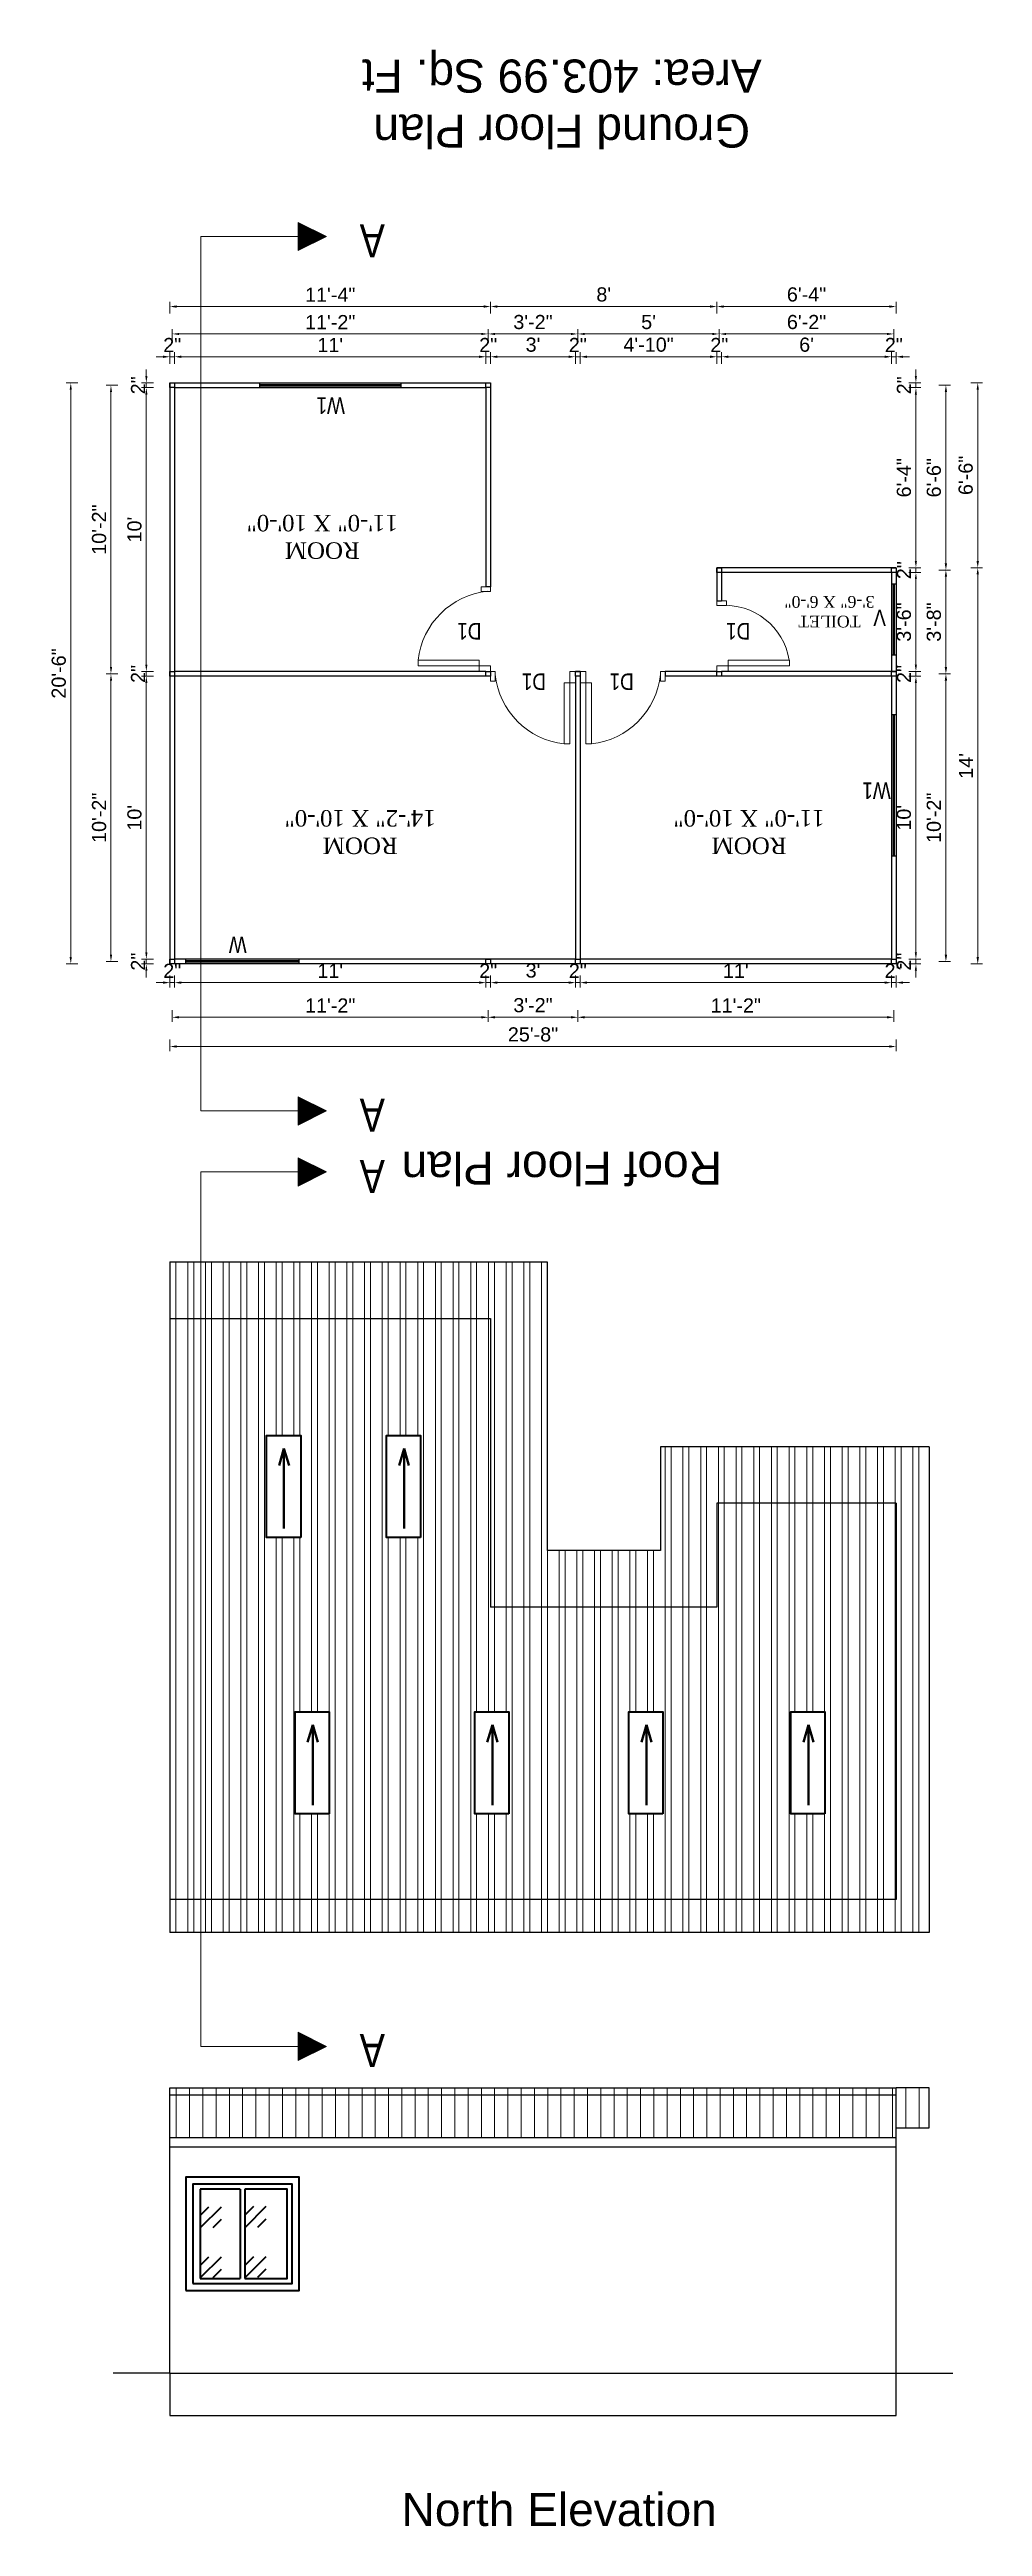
# Model space of a CAD drawing. Header units: inches. Extents: x 367408 to 422529, y -59171 to -41521.
# Drawn here: x 379459 to 379855, y -52152 to -51102 of the extents above; entities that cross this region are included whole.
import ezdxf

# ---------------------------------------------------------------- set-up
doc = ezdxf.new("R2010")
doc.units = ezdxf.units.IN
doc.header["$LTSCALE"] = 2
doc.header["$MEASUREMENT"] = 0
doc.header["$PDMODE"] = 34
doc.layers.get('0').update_dxf_attribs({"linetype": 'CONTINUOUS'})
doc.layers.get('DEFPOINTS').update_dxf_attribs({"color": 141, "linetype": 'CONTINUOUS'})
for name, color, linetype, lineweight in [('DIM_LINE', 173, 'CONTINUOUS', 20), ('dimension', 160, 'CONTINUOUS', 15), ('door', 20, 'CONTINUOUS', 35), ('OUTLINE', 1, 'CONTINUOUS', 25), ('steps', 253, 'CONTINUOUS', 20), ('WALL - A', 1, 'CONTINUOUS', 40)]:
    doc.layers.add(name, color=color, linetype=linetype, lineweight=lineweight)
doc.styles.add('Lettring Text', font='arial.ttf')
doc.styles.get("Standard").update_dxf_attribs({"font": 'ARIALN.TTF'})
doc.dimstyles.new('Copy of Standard', dxfattribs={"dimtxt": 6, "dimasz": 2.875, "dimexe": 2, "dimexo": 4, "dimgap": 2, "dimtad": 1, "dimdec": 0, "dimrnd": 1, "dimzin": 0, "dimdsep": 46, "dimlunit": 4, "dimtxsty": 'Lettring Text', "dimcen": 0.1, "dimclrd": 7, "dimclre": 7, "dimclrt": 7, "dimazin": 0, "dimtfac": 0.645, "dimtdec": 0, "dimtmove": 1, "dimatfit": 0, "dimfxl": 3, "dimfxlon": 1, "dimtfillclr": 256, "dimtolj": 1, "dimtzin": 0, "dimlwd": -1, "dimlwe": -1, "dimarcsym": 2})
pattern_1 = [(270, (756185.4945, -103373.439), (7.5, -9e-16), []), (270, (756182.9945, -103375.939), (7.5, -9e-16), [])]

msp = doc.modelspace()

# ---------------------------------------------------------------- texts
at = {"color": 7, "linetype": 'ByBlock', "lineweight": 5, "char_height": 14, "rotation": 180}
for s, insert, width, attachment_point in [('{\\fArial CE|b0|i0|c238|p34;Ground Floor Plan\\PArea: \\fArial CE|b0|i0|c0|p34;403.99\\fArial CE|b0|i0|c238|p34; Sq. Ft}', (379676.6, -51122.4), 235.547, 5), ('A', (379590.9, -51175.7), 26.58, 9), ('A', (379590.9, -51546.5), 26.58, 9), ('A', (379590.9, -51572.5), 26.58, 9), ('{\\fArial CE|b0|i0|c0|p34;Roof\\fArial CE|b0|i0|c238|p34; Floor Plan}', (379676.6, -51575.9), 235.547, 5), ('A', (379590.9, -51943.2), 26.58, 9)]:
    msp.add_mtext(s, dxfattribs=dict(at, insert=insert, width=width, attachment_point=attachment_point))
at = {"color": 7, "linetype": 'ByBlock', "lineweight": 5, "insert": (379675.5, -52144.9), "char_height": 14, "width": 235.547, "attachment_point": 5}
msp.add_mtext('{\\fArial CE|b0|i0|c0|p34;North Elevation}', dxfattribs=at)
at = {"layer": 'steps', "color": 7, "ltscale": 0.3, "char_height": 7, "attachment_point": 8, "rotation": 180}
for s, insert in [('W1', (379578.6, -51249.1)), ('V', (379811.4, -51339.1)), ('{\\W1;D1}', (379637.4, -51344.8)), ('{\\W1;D1}', (379751.4, -51344.8)), ('{\\W1;D1}', (379664.8, -51366.2)), ('{\\W1;D1}', (379702, -51366.2)), ('W1', (379810.1, -51412.4)), ('W', (379539.2, -51477.8))]:
    msp.add_mtext_dynamic_manual_height_columns(s, width=18.621, gutter_width=40, heights=[0], dxfattribs=dict(at, insert=insert))
at = {"layer": 'steps', "color": 7, "ltscale": 0.3, "attachment_point": 2, "rotation": 180}
for s, insert, char_height, width in [('{\\fTimes New Roman|b0|i0|c0|p18;ROOM \\P11\'-0" X 10\'-0"}', (379575, -51317.6), 7, 67.505), ('{\\fTimes New Roman|b0|i0|c0|p18;TOILET\\P3\'-6" X 6\'-0"}', (379790.1, -51346.7), 5, 55.268), ('{\\fTimes New Roman|b0|i0|c0|p18;ROOM \\P14\'-2" X 10\'-0"}', (379591.1, -51442.8), 7, 76.041), ('{\\fTimes New Roman|b0|i0|c0|p18;ROOM \\P11\'-0" X 10\'-0"}', (379756, -51442.8), 7, 72.26)]:
    msp.add_mtext(s, dxfattribs=dict(at, insert=insert, char_height=char_height, width=width))

# ---------------------------------------------------------------- blocks, each defined once
blk = doc.blocks.new('*D439')
at = {"layer": 'DEFPOINTS', "color": 0, "ltscale": 0.5, "transparency": 16777216}
for p in [(379816.4, -51489.4), (379816.4, -51497.3), (379818.4, -51489.4)]:
    blk.add_point(p, dxfattribs=at)
at = {"layer": 'steps', "color": 7, "ltscale": 0.5, "transparency": 16777216}
for p, q in [((379813.5, -51497.3), (379810.6, -51497.3)), ((379816.4, -51494.3), (379816.4, -51499.3)), ((379818.4, -51497.3), (379816.4, -51497.3)), ((379818.4, -51494.3), (379818.4, -51499.3)), ((379821.3, -51497.3), (379824.1, -51497.3))]:
    blk.add_line(p, q, dxfattribs=at)
for points in [[(379813.5, -51496.8), (379813.5, -51497.8), (379816.4, -51497.3)], [(379821.3, -51496.8), (379821.3, -51497.8), (379818.4, -51497.3)]]:
    blk.add_solid(points, dxfattribs=at)
at = {"layer": 'steps', "color": 7, "ltscale": 0.5, "transparency": 16777216, "insert": (379817.3, -51492.3), "char_height": 6, "attachment_point": 5, "style": 'Lettring Text'}
blk.add_mtext('\\A1;2"', dxfattribs=at)
blk = doc.blocks.new('*D440')
at = {"layer": 'DEFPOINTS', "color": 0, "ltscale": 0.5, "transparency": 16777216}
for p in [(379684.4, -51489.4), (379684.4, -51497.3), (379816.4, -51489.4)]:
    blk.add_point(p, dxfattribs=at)
at = {"layer": 'steps', "color": 7, "ltscale": 0.5, "transparency": 16777216}
for p, q in [((379684.4, -51494.3), (379684.4, -51499.3)), ((379813.5, -51497.3), (379687.3, -51497.3)), ((379816.4, -51494.3), (379816.4, -51499.3))]:
    blk.add_line(p, q, dxfattribs=at)
for points in [[(379687.3, -51496.8), (379687.3, -51497.8), (379684.4, -51497.3)], [(379813.5, -51496.8), (379813.5, -51497.8), (379816.4, -51497.3)]]:
    blk.add_solid(points, dxfattribs=at)
at = {"layer": 'steps', "color": 7, "ltscale": 0.5, "transparency": 16777216, "insert": (379750.4, -51492.3), "char_height": 6, "attachment_point": 5, "style": 'Lettring Text'}
blk.add_mtext("\\A1;11'", dxfattribs=at)
blk = doc.blocks.new('*D441')
at = {"layer": 'DEFPOINTS', "color": 0, "ltscale": 0.5, "transparency": 16777216}
for p in [(379682.4, -51489.4), (379682.4, -51497.3), (379684.4, -51489.4)]:
    blk.add_point(p, dxfattribs=at)
at = {"layer": 'steps', "color": 7, "ltscale": 0.5, "transparency": 16777216}
for p, q in [((379679.5, -51497.3), (379676.6, -51497.3)), ((379682.4, -51494.3), (379682.4, -51499.3)), ((379684.4, -51497.3), (379682.4, -51497.3)), ((379684.4, -51494.3), (379684.4, -51499.3)), ((379687.3, -51497.3), (379690.1, -51497.3))]:
    blk.add_line(p, q, dxfattribs=at)
for points in [[(379679.5, -51496.8), (379679.5, -51497.8), (379682.4, -51497.3)], [(379687.3, -51496.8), (379687.3, -51497.8), (379684.4, -51497.3)]]:
    blk.add_solid(points, dxfattribs=at)
at = {"layer": 'steps', "color": 7, "ltscale": 0.5, "transparency": 16777216, "insert": (379683.4, -51492.3), "char_height": 6, "attachment_point": 5, "style": 'Lettring Text'}
blk.add_mtext('\\A1;2"', dxfattribs=at)
blk = doc.blocks.new('*D442')
at = {"layer": 'DEFPOINTS', "color": 0, "ltscale": 0.5, "transparency": 16777216}
for p in [(379646.4, -51489.4), (379646.4, -51497.3), (379682.4, -51489.4)]:
    blk.add_point(p, dxfattribs=at)
at = {"layer": 'steps', "color": 7, "ltscale": 0.5, "transparency": 16777216}
for p, q in [((379646.4, -51494.3), (379646.4, -51499.3)), ((379679.5, -51497.3), (379649.3, -51497.3)), ((379682.4, -51494.3), (379682.4, -51499.3))]:
    blk.add_line(p, q, dxfattribs=at)
for points in [[(379649.3, -51496.8), (379649.3, -51497.8), (379646.4, -51497.3)], [(379679.5, -51496.8), (379679.5, -51497.8), (379682.4, -51497.3)]]:
    blk.add_solid(points, dxfattribs=at)
at = {"layer": 'steps', "color": 7, "ltscale": 0.5, "transparency": 16777216, "insert": (379664.4, -51492.2), "char_height": 6, "attachment_point": 5, "style": 'Lettring Text'}
blk.add_mtext("\\A1;3'", dxfattribs=at)
blk = doc.blocks.new('*D443')
at = {"layer": 'DEFPOINTS', "color": 0, "ltscale": 0.5, "transparency": 16777216}
for p in [(379644.4, -51489.4), (379644.4, -51497.3), (379646.4, -51489.4)]:
    blk.add_point(p, dxfattribs=at)
at = {"layer": 'steps', "color": 7, "ltscale": 0.5, "transparency": 16777216}
for p, q in [((379641.5, -51497.3), (379638.6, -51497.3)), ((379644.4, -51494.3), (379644.4, -51499.3)), ((379646.4, -51497.3), (379644.4, -51497.3)), ((379646.4, -51494.3), (379646.4, -51499.3)), ((379649.3, -51497.3), (379652.1, -51497.3))]:
    blk.add_line(p, q, dxfattribs=at)
for points in [[(379641.5, -51496.8), (379641.5, -51497.8), (379644.4, -51497.3)], [(379649.3, -51496.8), (379649.3, -51497.8), (379646.4, -51497.3)]]:
    blk.add_solid(points, dxfattribs=at)
at = {"layer": 'steps', "color": 7, "ltscale": 0.5, "transparency": 16777216, "insert": (379645.4, -51492.3), "char_height": 6, "attachment_point": 5, "style": 'Lettring Text'}
blk.add_mtext('\\A1;2"', dxfattribs=at)
blk = doc.blocks.new('*D444')
at = {"layer": 'DEFPOINTS', "color": 0, "ltscale": 0.5, "transparency": 16777216}
for p in [(379512.4, -51489.4), (379512.4, -51497.3), (379644.4, -51489.4)]:
    blk.add_point(p, dxfattribs=at)
at = {"layer": 'steps', "color": 7, "ltscale": 0.5, "transparency": 16777216}
for p, q in [((379512.4, -51494.3), (379512.4, -51499.3)), ((379641.5, -51497.3), (379515.3, -51497.3)), ((379644.4, -51494.3), (379644.4, -51499.3))]:
    blk.add_line(p, q, dxfattribs=at)
for points in [[(379515.3, -51496.8), (379515.3, -51497.8), (379512.4, -51497.3)], [(379641.5, -51496.8), (379641.5, -51497.8), (379644.4, -51497.3)]]:
    blk.add_solid(points, dxfattribs=at)
at = {"layer": 'steps', "color": 7, "ltscale": 0.5, "transparency": 16777216, "insert": (379578.4, -51492.3), "char_height": 6, "attachment_point": 5, "style": 'Lettring Text'}
blk.add_mtext("\\A1;11'", dxfattribs=at)
blk = doc.blocks.new('*D445')
at = {"layer": 'DEFPOINTS', "color": 0, "ltscale": 0.5, "transparency": 16777216}
for p in [(379510.4, -51489.4), (379510.4, -51497.3), (379512.4, -51489.4)]:
    blk.add_point(p, dxfattribs=at)
at = {"layer": 'steps', "color": 7, "ltscale": 0.5, "transparency": 16777216}
for p, q in [((379507.5, -51497.3), (379504.6, -51497.3)), ((379510.4, -51494.3), (379510.4, -51499.3)), ((379512.4, -51497.3), (379510.4, -51497.3)), ((379512.4, -51494.3), (379512.4, -51499.3)), ((379515.3, -51497.3), (379518.1, -51497.3))]:
    blk.add_line(p, q, dxfattribs=at)
for points in [[(379507.5, -51496.8), (379507.5, -51497.8), (379510.4, -51497.3)], [(379515.3, -51496.8), (379515.3, -51497.8), (379512.4, -51497.3)]]:
    blk.add_solid(points, dxfattribs=at)
at = {"layer": 'steps', "color": 7, "ltscale": 0.5, "transparency": 16777216, "insert": (379511.4, -51492.3), "char_height": 6, "attachment_point": 5, "style": 'Lettring Text'}
blk.add_mtext('\\A1;2"', dxfattribs=at)
blk = doc.blocks.new('*D446')
at = {"layer": 'DEFPOINTS', "color": 0, "ltscale": 0.5, "transparency": 16777216}
for p in [(379683.4, -51488.4), (379817.4, -51488.4), (379683.4, -51512)]:
    blk.add_point(p, dxfattribs=at)
at = {"layer": 'steps', "color": 7, "ltscale": 0.5, "transparency": 16777216}
for p, q in [((379683.4, -51509), (379683.4, -51514)), ((379817.4, -51509), (379817.4, -51514)), ((379814.5, -51512), (379686.3, -51512))]:
    blk.add_line(p, q, dxfattribs=at)
for points in [[(379686.3, -51511.5), (379686.3, -51512.5), (379683.4, -51512)], [(379814.5, -51511.5), (379814.5, -51512.5), (379817.4, -51512)]]:
    blk.add_solid(points, dxfattribs=at)
at = {"layer": 'steps', "color": 7, "ltscale": 0.5, "transparency": 16777216, "insert": (379750.4, -51507), "char_height": 6, "attachment_point": 5, "style": 'Lettring Text'}
blk.add_mtext('\\A1;11\'-2"', dxfattribs=at)
blk = doc.blocks.new('*D447')
at = {"layer": 'DEFPOINTS', "color": 0, "ltscale": 0.5, "transparency": 16777216}
for p in [(379645.4, -51488.4), (379683.4, -51488.4), (379645.4, -51512)]:
    blk.add_point(p, dxfattribs=at)
at = {"layer": 'steps', "color": 7, "ltscale": 0.5, "transparency": 16777216}
for p, q in [((379645.4, -51509), (379645.4, -51514)), ((379683.4, -51509), (379683.4, -51514)), ((379680.5, -51512), (379648.3, -51512))]:
    blk.add_line(p, q, dxfattribs=at)
for points in [[(379648.3, -51511.5), (379648.3, -51512.5), (379645.4, -51512)], [(379680.5, -51511.5), (379680.5, -51512.5), (379683.4, -51512)]]:
    blk.add_solid(points, dxfattribs=at)
at = {"layer": 'steps', "color": 7, "ltscale": 0.5, "transparency": 16777216, "insert": (379664.4, -51506.9), "char_height": 6, "attachment_point": 5, "style": 'Lettring Text'}
blk.add_mtext('\\A1;3\'-2"', dxfattribs=at)
blk = doc.blocks.new('*D448')
at = {"layer": 'DEFPOINTS', "color": 0, "ltscale": 0.5, "transparency": 16777216}
for p in [(379511.4, -51488.4), (379645.4, -51488.4), (379511.4, -51512)]:
    blk.add_point(p, dxfattribs=at)
at = {"layer": 'steps', "color": 7, "ltscale": 0.5, "transparency": 16777216}
for p, q in [((379511.4, -51509), (379511.4, -51514)), ((379645.4, -51509), (379645.4, -51514)), ((379642.5, -51512), (379514.3, -51512))]:
    blk.add_line(p, q, dxfattribs=at)
for points in [[(379514.3, -51511.5), (379514.3, -51512.5), (379511.4, -51512)], [(379642.5, -51511.5), (379642.5, -51512.5), (379645.4, -51512)]]:
    blk.add_solid(points, dxfattribs=at)
at = {"layer": 'steps', "color": 7, "ltscale": 0.5, "transparency": 16777216, "insert": (379578.4, -51507), "char_height": 6, "attachment_point": 5, "style": 'Lettring Text'}
blk.add_mtext('\\A1;11\'-2"', dxfattribs=at)
blk = doc.blocks.new('*D449')
at = {"layer": 'DEFPOINTS', "color": 0, "ltscale": 0.5, "transparency": 16777216}
for p in [(379510.4, -51489.4), (379818.4, -51489.4), (379510.4, -51524.4)]:
    blk.add_point(p, dxfattribs=at)
at = {"layer": 'steps', "color": 7, "ltscale": 0.5, "transparency": 16777216}
for p, q in [((379510.4, -51521.4), (379510.4, -51526.4)), ((379815.5, -51524.4), (379513.3, -51524.4)), ((379818.4, -51521.4), (379818.4, -51526.4))]:
    blk.add_line(p, q, dxfattribs=at)
for points in [[(379513.3, -51523.9), (379513.3, -51524.9), (379510.4, -51524.4)], [(379815.5, -51523.9), (379815.5, -51524.9), (379818.4, -51524.4)]]:
    blk.add_solid(points, dxfattribs=at)
at = {"layer": 'steps', "color": 7, "ltscale": 0.5, "transparency": 16777216, "insert": (379664.4, -51519.3), "char_height": 6, "attachment_point": 5, "style": 'Lettring Text'}
blk.add_mtext('\\A1;25\'-8"', dxfattribs=at)
blk = doc.blocks.new('*D450')
at = {"layer": 'DEFPOINTS', "color": 0, "ltscale": 0.5, "transparency": 16777216}
for p in [(379512.4, -51231.9), (379510.4, -51243), (379512.4, -51243)]:
    blk.add_point(p, dxfattribs=at)
at = {"layer": 'steps', "color": 7, "ltscale": 0.5, "transparency": 16777216}
for p, q in [((379507.5, -51231.9), (379504.6, -51231.9)), ((379510.4, -51234.9), (379510.4, -51229.9)), ((379510.4, -51231.9), (379512.4, -51231.9)), ((379512.4, -51234.9), (379512.4, -51229.9)), ((379515.3, -51231.9), (379518.1, -51231.9))]:
    blk.add_line(p, q, dxfattribs=at)
for points in [[(379507.5, -51231.4), (379507.5, -51232.4), (379510.4, -51231.9)], [(379515.3, -51231.4), (379515.3, -51232.4), (379512.4, -51231.9)]]:
    blk.add_solid(points, dxfattribs=at)
at = {"layer": 'steps', "color": 7, "ltscale": 0.5, "transparency": 16777216, "insert": (379511.4, -51226.9), "char_height": 6, "attachment_point": 5, "style": 'Lettring Text'}
blk.add_mtext('\\A1;2"', dxfattribs=at)
blk = doc.blocks.new('*D451')
at = {"layer": 'DEFPOINTS', "color": 0, "ltscale": 0.5, "transparency": 16777216}
for p in [(379644.4, -51231.9), (379512.4, -51243), (379644.4, -51243)]:
    blk.add_point(p, dxfattribs=at)
at = {"layer": 'steps', "color": 7, "ltscale": 0.5, "transparency": 16777216}
for p, q in [((379512.4, -51234.9), (379512.4, -51229.9)), ((379515.3, -51231.9), (379641.5, -51231.9)), ((379644.4, -51234.9), (379644.4, -51229.9))]:
    blk.add_line(p, q, dxfattribs=at)
for points in [[(379515.3, -51231.4), (379515.3, -51232.4), (379512.4, -51231.9)], [(379641.5, -51231.4), (379641.5, -51232.4), (379644.4, -51231.9)]]:
    blk.add_solid(points, dxfattribs=at)
at = {"layer": 'steps', "color": 7, "ltscale": 0.5, "transparency": 16777216, "insert": (379578.4, -51226.9), "char_height": 6, "attachment_point": 5, "style": 'Lettring Text'}
blk.add_mtext("\\A1;11'", dxfattribs=at)
blk = doc.blocks.new('*D452')
at = {"layer": 'DEFPOINTS', "color": 0, "ltscale": 0.5, "transparency": 16777216}
for p in [(379646.4, -51231.9), (379644.4, -51243), (379646.4, -51243)]:
    blk.add_point(p, dxfattribs=at)
at = {"layer": 'steps', "color": 7, "ltscale": 0.5, "transparency": 16777216}
for p, q in [((379641.5, -51231.9), (379638.6, -51231.9)), ((379644.4, -51234.9), (379644.4, -51229.9)), ((379644.4, -51231.9), (379646.4, -51231.9)), ((379646.4, -51234.9), (379646.4, -51229.9)), ((379649.3, -51231.9), (379652.1, -51231.9))]:
    blk.add_line(p, q, dxfattribs=at)
for points in [[(379641.5, -51231.4), (379641.5, -51232.4), (379644.4, -51231.9)], [(379649.3, -51231.4), (379649.3, -51232.4), (379646.4, -51231.9)]]:
    blk.add_solid(points, dxfattribs=at)
at = {"layer": 'steps', "color": 7, "ltscale": 0.5, "transparency": 16777216, "insert": (379645.4, -51226.9), "char_height": 6, "attachment_point": 5, "style": 'Lettring Text'}
blk.add_mtext('\\A1;2"', dxfattribs=at)
blk = doc.blocks.new('*D453')
at = {"layer": 'DEFPOINTS', "color": 0, "ltscale": 0.5, "transparency": 16777216}
for p in [(379682.4, -51231.9), (379646.4, -51243), (379682.4, -51365.4)]:
    blk.add_point(p, dxfattribs=at)
at = {"layer": 'steps', "color": 7, "ltscale": 0.5, "transparency": 16777216}
for p, q in [((379646.4, -51234.9), (379646.4, -51229.9)), ((379649.3, -51231.9), (379679.5, -51231.9)), ((379682.4, -51234.9), (379682.4, -51229.9))]:
    blk.add_line(p, q, dxfattribs=at)
for points in [[(379649.3, -51231.4), (379649.3, -51232.4), (379646.4, -51231.9)], [(379679.5, -51231.4), (379679.5, -51232.4), (379682.4, -51231.9)]]:
    blk.add_solid(points, dxfattribs=at)
at = {"layer": 'steps', "color": 7, "ltscale": 0.5, "transparency": 16777216, "insert": (379664.4, -51226.8), "char_height": 6, "attachment_point": 5, "style": 'Lettring Text'}
blk.add_mtext("\\A1;3'", dxfattribs=at)
blk = doc.blocks.new('*D454')
at = {"layer": 'DEFPOINTS', "color": 0, "ltscale": 0.5, "transparency": 16777216}
for p in [(379684.4, -51231.9), (379682.4, -51365.4), (379684.4, -51365.4)]:
    blk.add_point(p, dxfattribs=at)
at = {"layer": 'steps', "color": 7, "ltscale": 0.5, "transparency": 16777216}
for p, q in [((379679.5, -51231.9), (379676.6, -51231.9)), ((379682.4, -51234.9), (379682.4, -51229.9)), ((379682.4, -51231.9), (379684.4, -51231.9)), ((379684.4, -51234.9), (379684.4, -51229.9)), ((379687.3, -51231.9), (379690.1, -51231.9))]:
    blk.add_line(p, q, dxfattribs=at)
for points in [[(379679.5, -51231.4), (379679.5, -51232.4), (379682.4, -51231.9)], [(379687.3, -51231.4), (379687.3, -51232.4), (379684.4, -51231.9)]]:
    blk.add_solid(points, dxfattribs=at)
at = {"layer": 'steps', "color": 7, "ltscale": 0.5, "transparency": 16777216, "insert": (379683.4, -51226.9), "char_height": 6, "attachment_point": 5, "style": 'Lettring Text'}
blk.add_mtext('\\A1;2"', dxfattribs=at)
blk = doc.blocks.new('*D455')
at = {"layer": 'DEFPOINTS', "color": 0, "ltscale": 0.5, "transparency": 16777216}
for p in [(379742.4, -51231.9), (379742.4, -51321.4), (379684.4, -51365.4)]:
    blk.add_point(p, dxfattribs=at)
at = {"layer": 'steps', "color": 7, "ltscale": 0.5, "transparency": 16777216}
for p, q in [((379684.4, -51234.9), (379684.4, -51229.9)), ((379687.3, -51231.9), (379739.5, -51231.9)), ((379742.4, -51234.9), (379742.4, -51229.9))]:
    blk.add_line(p, q, dxfattribs=at)
for points in [[(379687.3, -51231.4), (379687.3, -51232.4), (379684.4, -51231.9)], [(379739.5, -51231.4), (379739.5, -51232.4), (379742.4, -51231.9)]]:
    blk.add_solid(points, dxfattribs=at)
at = {"layer": 'steps', "color": 7, "ltscale": 0.5, "transparency": 16777216, "insert": (379713.4, -51226.8), "char_height": 6, "attachment_point": 5, "style": 'Lettring Text'}
blk.add_mtext('\\A1;4\'-10"', dxfattribs=at)
blk = doc.blocks.new('*D456')
at = {"layer": 'DEFPOINTS', "color": 0, "ltscale": 0.5, "transparency": 16777216}
for p in [(379744.4, -51231.9), (379742.4, -51321.4), (379744.4, -51321.4)]:
    blk.add_point(p, dxfattribs=at)
at = {"layer": 'steps', "color": 7, "ltscale": 0.5, "transparency": 16777216}
for p, q in [((379739.5, -51231.9), (379736.6, -51231.9)), ((379742.4, -51234.9), (379742.4, -51229.9)), ((379742.4, -51231.9), (379744.4, -51231.9)), ((379744.4, -51234.9), (379744.4, -51229.9)), ((379747.3, -51231.9), (379750.1, -51231.9))]:
    blk.add_line(p, q, dxfattribs=at)
for points in [[(379739.5, -51231.4), (379739.5, -51232.4), (379742.4, -51231.9)], [(379747.3, -51231.4), (379747.3, -51232.4), (379744.4, -51231.9)]]:
    blk.add_solid(points, dxfattribs=at)
at = {"layer": 'steps', "color": 7, "ltscale": 0.5, "transparency": 16777216, "insert": (379743.4, -51226.9), "char_height": 6, "attachment_point": 5, "style": 'Lettring Text'}
blk.add_mtext('\\A1;2"', dxfattribs=at)
blk = doc.blocks.new('*D457')
at = {"layer": 'DEFPOINTS', "color": 0, "ltscale": 0.5, "transparency": 16777216}
for p in [(379816.4, -51231.9), (379744.4, -51321.4), (379816.4, -51321.4)]:
    blk.add_point(p, dxfattribs=at)
at = {"layer": 'steps', "color": 7, "ltscale": 0.5, "transparency": 16777216}
for p, q in [((379744.4, -51234.9), (379744.4, -51229.9)), ((379747.3, -51231.9), (379813.5, -51231.9)), ((379816.4, -51234.9), (379816.4, -51229.9))]:
    blk.add_line(p, q, dxfattribs=at)
for points in [[(379747.3, -51231.4), (379747.3, -51232.4), (379744.4, -51231.9)], [(379813.5, -51231.4), (379813.5, -51232.4), (379816.4, -51231.9)]]:
    blk.add_solid(points, dxfattribs=at)
at = {"layer": 'steps', "color": 7, "ltscale": 0.5, "transparency": 16777216, "insert": (379780.4, -51226.8), "char_height": 6, "attachment_point": 5, "style": 'Lettring Text'}
blk.add_mtext("\\A1;6'", dxfattribs=at)
blk = doc.blocks.new('*D458')
at = {"layer": 'DEFPOINTS', "color": 0, "ltscale": 0.5, "transparency": 16777216}
for p in [(379818.4, -51231.9), (379816.4, -51321.4), (379818.4, -51321.4)]:
    blk.add_point(p, dxfattribs=at)
at = {"layer": 'steps', "color": 7, "ltscale": 0.5, "transparency": 16777216}
for p, q in [((379813.5, -51231.9), (379810.6, -51231.9)), ((379816.4, -51234.9), (379816.4, -51229.9)), ((379816.4, -51231.9), (379818.4, -51231.9)), ((379818.4, -51234.9), (379818.4, -51229.9)), ((379821.3, -51231.9), (379824.1, -51231.9))]:
    blk.add_line(p, q, dxfattribs=at)
for points in [[(379813.5, -51231.4), (379813.5, -51232.4), (379816.4, -51231.9)], [(379821.3, -51231.4), (379821.3, -51232.4), (379818.4, -51231.9)]]:
    blk.add_solid(points, dxfattribs=at)
at = {"layer": 'steps', "color": 7, "ltscale": 0.5, "transparency": 16777216, "insert": (379817.4, -51226.9), "char_height": 6, "attachment_point": 5, "style": 'Lettring Text'}
blk.add_mtext('\\A1;2"', dxfattribs=at)
blk = doc.blocks.new('*D459')
at = {"layer": 'DEFPOINTS', "color": 0, "ltscale": 0.5, "transparency": 16777216}
for p in [(379743.4, -51222.2), (379743.4, -51322.4), (379817.4, -51322.4)]:
    blk.add_point(p, dxfattribs=at)
at = {"layer": 'steps', "color": 7, "ltscale": 0.5, "transparency": 16777216}
for p, q in [((379743.4, -51225.2), (379743.4, -51220.2)), ((379814.5, -51222.2), (379746.3, -51222.2)), ((379817.4, -51225.2), (379817.4, -51220.2))]:
    blk.add_line(p, q, dxfattribs=at)
for points in [[(379746.3, -51221.8), (379746.3, -51222.7), (379743.4, -51222.2)], [(379814.5, -51221.8), (379814.5, -51222.7), (379817.4, -51222.2)]]:
    blk.add_solid(points, dxfattribs=at)
at = {"layer": 'steps', "color": 7, "ltscale": 0.5, "transparency": 16777216, "insert": (379780.4, -51217.2), "char_height": 6, "attachment_point": 5, "style": 'Lettring Text'}
blk.add_mtext('\\A1;6\'-2"', dxfattribs=at)
blk = doc.blocks.new('*D460')
at = {"layer": 'DEFPOINTS', "color": 0, "ltscale": 0.5, "transparency": 16777216}
for p in [(379683.4, -51222.2), (379743.4, -51322.4), (379683.4, -51366.4)]:
    blk.add_point(p, dxfattribs=at)
at = {"layer": 'steps', "color": 7, "ltscale": 0.5, "transparency": 16777216}
for p, q in [((379683.4, -51225.2), (379683.4, -51220.2)), ((379740.5, -51222.2), (379686.3, -51222.2)), ((379743.4, -51225.2), (379743.4, -51220.2))]:
    blk.add_line(p, q, dxfattribs=at)
for points in [[(379686.3, -51221.8), (379686.3, -51222.7), (379683.4, -51222.2)], [(379740.5, -51221.8), (379740.5, -51222.7), (379743.4, -51222.2)]]:
    blk.add_solid(points, dxfattribs=at)
at = {"layer": 'steps', "color": 7, "ltscale": 0.5, "transparency": 16777216, "insert": (379713.4, -51217.2), "char_height": 6, "attachment_point": 5, "style": 'Lettring Text'}
blk.add_mtext("\\A1;5'", dxfattribs=at)
blk = doc.blocks.new('*D461')
at = {"layer": 'DEFPOINTS', "color": 0, "ltscale": 0.5, "transparency": 16777216}
for p in [(379645.4, -51222.2), (379645.4, -51366.4), (379683.4, -51366.4)]:
    blk.add_point(p, dxfattribs=at)
at = {"layer": 'steps', "color": 7, "ltscale": 0.5, "transparency": 16777216}
for p, q in [((379645.4, -51225.2), (379645.4, -51220.2)), ((379680.5, -51222.2), (379648.3, -51222.2)), ((379683.4, -51225.2), (379683.4, -51220.2))]:
    blk.add_line(p, q, dxfattribs=at)
for points in [[(379648.3, -51221.8), (379648.3, -51222.7), (379645.4, -51222.2)], [(379680.5, -51221.8), (379680.5, -51222.7), (379683.4, -51222.2)]]:
    blk.add_solid(points, dxfattribs=at)
at = {"layer": 'steps', "color": 7, "ltscale": 0.5, "transparency": 16777216, "insert": (379664.4, -51217.2), "char_height": 6, "attachment_point": 5, "style": 'Lettring Text'}
blk.add_mtext('\\A1;3\'-2"', dxfattribs=at)
blk = doc.blocks.new('*D462')
at = {"layer": 'DEFPOINTS', "color": 0, "ltscale": 0.5, "transparency": 16777216}
for p in [(379511.4, -51222.2), (379511.4, -51244), (379645.4, -51366.4)]:
    blk.add_point(p, dxfattribs=at)
at = {"layer": 'steps', "color": 7, "ltscale": 0.5, "transparency": 16777216}
for p, q in [((379511.4, -51225.2), (379511.4, -51220.2)), ((379642.5, -51222.2), (379514.3, -51222.2)), ((379645.4, -51225.2), (379645.4, -51220.2))]:
    blk.add_line(p, q, dxfattribs=at)
for points in [[(379514.3, -51221.8), (379514.3, -51222.7), (379511.4, -51222.2)], [(379642.5, -51221.8), (379642.5, -51222.7), (379645.4, -51222.2)]]:
    blk.add_solid(points, dxfattribs=at)
at = {"layer": 'steps', "color": 7, "ltscale": 0.5, "transparency": 16777216, "insert": (379578.4, -51217.2), "char_height": 6, "attachment_point": 5, "style": 'Lettring Text'}
blk.add_mtext('\\A1;11\'-2"', dxfattribs=at)
blk = doc.blocks.new('*D463')
at = {"layer": 'DEFPOINTS', "color": 0, "ltscale": 0.5, "transparency": 16777216}
for p in [(379646.4, -51210.6), (379510.4, -51243), (379646.4, -51243)]:
    blk.add_point(p, dxfattribs=at)
at = {"layer": 'steps', "color": 7, "ltscale": 0.5, "transparency": 16777216}
for p, q in [((379510.4, -51213.6), (379510.4, -51208.6)), ((379513.3, -51210.6), (379643.5, -51210.6)), ((379646.4, -51213.6), (379646.4, -51208.6))]:
    blk.add_line(p, q, dxfattribs=at)
for points in [[(379513.3, -51210.1), (379513.3, -51211.1), (379510.4, -51210.6)], [(379643.5, -51210.1), (379643.5, -51211.1), (379646.4, -51210.6)]]:
    blk.add_solid(points, dxfattribs=at)
at = {"layer": 'steps', "color": 7, "ltscale": 0.5, "transparency": 16777216, "insert": (379578.4, -51205.6), "char_height": 6, "attachment_point": 5, "style": 'Lettring Text'}
blk.add_mtext('\\A1;11\'-4"', dxfattribs=at)
blk = doc.blocks.new('*D464')
at = {"layer": 'DEFPOINTS', "color": 0, "ltscale": 0.5, "transparency": 16777216}
for p in [(379742.4, -51210.6), (379646.4, -51243), (379742.4, -51321.4)]:
    blk.add_point(p, dxfattribs=at)
at = {"layer": 'steps', "color": 7, "ltscale": 0.5, "transparency": 16777216}
for p, q in [((379646.4, -51213.6), (379646.4, -51208.6)), ((379649.3, -51210.6), (379739.5, -51210.6)), ((379742.4, -51213.6), (379742.4, -51208.6))]:
    blk.add_line(p, q, dxfattribs=at)
for points in [[(379649.3, -51210.1), (379649.3, -51211.1), (379646.4, -51210.6)], [(379739.5, -51210.1), (379739.5, -51211.1), (379742.4, -51210.6)]]:
    blk.add_solid(points, dxfattribs=at)
at = {"layer": 'steps', "color": 7, "ltscale": 0.5, "transparency": 16777216, "insert": (379694.4, -51205.5), "char_height": 6, "attachment_point": 5, "style": 'Lettring Text'}
blk.add_mtext("\\A1;8'", dxfattribs=at)
blk = doc.blocks.new('*D465')
at = {"layer": 'DEFPOINTS', "color": 0, "ltscale": 0.5, "transparency": 16777216}
for p in [(379818.4, -51210.6), (379742.4, -51321.4), (379818.4, -51321.4)]:
    blk.add_point(p, dxfattribs=at)
at = {"layer": 'steps', "color": 7, "ltscale": 0.5, "transparency": 16777216}
for p, q in [((379742.4, -51213.6), (379742.4, -51208.6)), ((379745.3, -51210.6), (379815.5, -51210.6)), ((379818.4, -51213.6), (379818.4, -51208.6))]:
    blk.add_line(p, q, dxfattribs=at)
for points in [[(379745.3, -51210.1), (379745.3, -51211.1), (379742.4, -51210.6)], [(379815.5, -51210.1), (379815.5, -51211.1), (379818.4, -51210.6)]]:
    blk.add_solid(points, dxfattribs=at)
at = {"layer": 'steps', "color": 7, "ltscale": 0.5, "transparency": 16777216, "insert": (379780.4, -51205.5), "char_height": 6, "attachment_point": 5, "style": 'Lettring Text'}
blk.add_mtext('\\A1;6\'-4"', dxfattribs=at)
blk = doc.blocks.new('*D466')
at = {"layer": 'DEFPOINTS', "color": 0, "ltscale": 0.5, "transparency": 16777216}
for p in [(379818.4, -51487.4), (379826.8, -51487.4), (379818.4, -51489.4)]:
    blk.add_point(p, dxfattribs=at)
at = {"layer": 'steps', "color": 7, "ltscale": 0.5, "transparency": 16777216}
for p, q in [((379823.8, -51487.4), (379828.8, -51487.4)), ((379826.8, -51484.5), (379826.8, -51481.6)), ((379826.8, -51489.4), (379826.8, -51487.4)), ((379823.8, -51489.4), (379828.8, -51489.4)), ((379826.8, -51492.2), (379826.8, -51495.1))]:
    blk.add_line(p, q, dxfattribs=at)
for points in [[(379826.3, -51484.5), (379827.2, -51484.5), (379826.8, -51487.4)], [(379826.3, -51492.2), (379827.2, -51492.2), (379826.8, -51489.4)]]:
    blk.add_solid(points, dxfattribs=at)
at = {"layer": 'steps', "color": 7, "ltscale": 0.5, "transparency": 16777216, "insert": (379821.7, -51488.4), "char_height": 6, "attachment_point": 5, "rotation": 90, "style": 'Lettring Text'}
blk.add_mtext('\\A1;2"', dxfattribs=at)
blk = doc.blocks.new('*D467')
at = {"layer": 'DEFPOINTS', "color": 0, "ltscale": 0.5, "transparency": 16777216}
for p in [(379818.4, -51367.4), (379826.8, -51367.4), (379818.4, -51487.4)]:
    blk.add_point(p, dxfattribs=at)
at = {"layer": 'steps', "color": 7, "ltscale": 0.5, "transparency": 16777216}
for p, q in [((379823.8, -51367.4), (379828.8, -51367.4)), ((379826.8, -51484.5), (379826.8, -51370.2)), ((379823.8, -51487.4), (379828.8, -51487.4))]:
    blk.add_line(p, q, dxfattribs=at)
for points in [[(379826.3, -51370.2), (379827.2, -51370.2), (379826.8, -51367.4)], [(379826.3, -51484.5), (379827.2, -51484.5), (379826.8, -51487.4)]]:
    blk.add_solid(points, dxfattribs=at)
at = {"layer": 'steps', "color": 7, "ltscale": 0.5, "transparency": 16777216, "insert": (379821.7, -51427.4), "char_height": 6, "attachment_point": 5, "rotation": 90, "style": 'Lettring Text'}
blk.add_mtext("\\A1;10'", dxfattribs=at)
blk = doc.blocks.new('*D468')
at = {"layer": 'DEFPOINTS', "color": 0, "ltscale": 0.5, "transparency": 16777216}
for p in [(379818.4, -51365.4), (379818.4, -51367.4), (379826.8, -51365.4)]:
    blk.add_point(p, dxfattribs=at)
at = {"layer": 'steps', "color": 7, "ltscale": 0.5, "transparency": 16777216}
for p, q in [((379826.8, -51362.5), (379826.8, -51359.6)), ((379823.8, -51365.4), (379828.8, -51365.4)), ((379823.8, -51367.4), (379828.8, -51367.4)), ((379826.8, -51367.4), (379826.8, -51365.4)), ((379826.8, -51370.2), (379826.8, -51373.1))]:
    blk.add_line(p, q, dxfattribs=at)
for points in [[(379826.3, -51362.5), (379827.2, -51362.5), (379826.8, -51365.4)], [(379826.3, -51370.2), (379827.2, -51370.2), (379826.8, -51367.4)]]:
    blk.add_solid(points, dxfattribs=at)
at = {"layer": 'steps', "color": 7, "ltscale": 0.5, "transparency": 16777216, "insert": (379821.7, -51366.4), "char_height": 6, "attachment_point": 5, "rotation": 90, "style": 'Lettring Text'}
blk.add_mtext('\\A1;2"', dxfattribs=at)
blk = doc.blocks.new('*D469')
at = {"layer": 'DEFPOINTS', "color": 0, "ltscale": 0.5, "transparency": 16777216}
for p in [(379818.4, -51323.4), (379826.8, -51323.4), (379818.4, -51365.4)]:
    blk.add_point(p, dxfattribs=at)
at = {"layer": 'steps', "color": 7, "ltscale": 0.5, "transparency": 16777216}
for p, q in [((379823.8, -51323.4), (379828.8, -51323.4)), ((379826.8, -51362.5), (379826.8, -51326.2)), ((379823.8, -51365.4), (379828.8, -51365.4))]:
    blk.add_line(p, q, dxfattribs=at)
for points in [[(379826.3, -51326.2), (379827.2, -51326.2), (379826.8, -51323.4)], [(379826.3, -51362.5), (379827.2, -51362.5), (379826.8, -51365.4)]]:
    blk.add_solid(points, dxfattribs=at)
at = {"layer": 'steps', "color": 7, "ltscale": 0.5, "transparency": 16777216, "insert": (379821.7, -51344.4), "char_height": 6, "attachment_point": 5, "rotation": 90, "style": 'Lettring Text'}
blk.add_mtext('\\A1;3\'-6"', dxfattribs=at)
blk = doc.blocks.new('*D470')
at = {"layer": 'DEFPOINTS', "color": 0, "ltscale": 0.5, "transparency": 16777216}
for p in [(379818.4, -51321.4), (379818.4, -51323.4), (379826.8, -51321.4)]:
    blk.add_point(p, dxfattribs=at)
at = {"layer": 'steps', "color": 7, "ltscale": 0.5, "transparency": 16777216}
for p, q in [((379826.8, -51318.5), (379826.8, -51315.6)), ((379823.8, -51321.4), (379828.8, -51321.4)), ((379823.8, -51323.4), (379828.8, -51323.4)), ((379826.8, -51323.4), (379826.8, -51321.4)), ((379826.8, -51326.2), (379826.8, -51329.1))]:
    blk.add_line(p, q, dxfattribs=at)
for points in [[(379826.3, -51318.5), (379827.2, -51318.5), (379826.8, -51321.4)], [(379826.3, -51326.2), (379827.2, -51326.2), (379826.8, -51323.4)]]:
    blk.add_solid(points, dxfattribs=at)
at = {"layer": 'steps', "color": 7, "ltscale": 0.5, "transparency": 16777216, "insert": (379821.7, -51322.4), "char_height": 6, "attachment_point": 5, "rotation": 90, "style": 'Lettring Text'}
blk.add_mtext('\\A1;2"', dxfattribs=at)
blk = doc.blocks.new('*D471')
at = {"layer": 'DEFPOINTS', "color": 0, "ltscale": 0.5, "transparency": 16777216}
for p in [(379646.4, -51245), (379826.8, -51245), (379818.4, -51321.4)]:
    blk.add_point(p, dxfattribs=at)
at = {"layer": 'steps', "color": 7, "ltscale": 0.5, "transparency": 16777216}
for p, q in [((379823.8, -51245), (379828.8, -51245)), ((379826.8, -51318.5), (379826.8, -51247.9)), ((379823.8, -51321.4), (379828.8, -51321.4))]:
    blk.add_line(p, q, dxfattribs=at)
for points in [[(379826.3, -51247.9), (379827.2, -51247.9), (379826.8, -51245)], [(379826.3, -51318.5), (379827.2, -51318.5), (379826.8, -51321.4)]]:
    blk.add_solid(points, dxfattribs=at)
at = {"layer": 'steps', "color": 7, "ltscale": 0.5, "transparency": 16777216, "insert": (379821.7, -51283.2), "char_height": 6, "attachment_point": 5, "rotation": 90, "style": 'Lettring Text'}
blk.add_mtext('\\A1;6\'-4"', dxfattribs=at)
blk = doc.blocks.new('*D472')
at = {"layer": 'DEFPOINTS', "color": 0, "ltscale": 0.5, "transparency": 16777216}
for p in [(379646.4, -51243), (379646.4, -51245), (379826.8, -51243)]:
    blk.add_point(p, dxfattribs=at)
at = {"layer": 'steps', "color": 7, "ltscale": 0.5, "transparency": 16777216}
for p, q in [((379823.8, -51243), (379828.8, -51243)), ((379823.8, -51245), (379828.8, -51245)), ((379826.8, -51240.1), (379826.8, -51237.3)), ((379826.8, -51245), (379826.8, -51243)), ((379826.8, -51247.9), (379826.8, -51250.8))]:
    blk.add_line(p, q, dxfattribs=at)
for points in [[(379826.3, -51240.1), (379827.2, -51240.1), (379826.8, -51243)], [(379826.3, -51247.9), (379827.2, -51247.9), (379826.8, -51245)]]:
    blk.add_solid(points, dxfattribs=at)
at = {"layer": 'steps', "color": 7, "ltscale": 0.5, "transparency": 16777216, "insert": (379821.7, -51244), "char_height": 6, "attachment_point": 5, "rotation": 90, "style": 'Lettring Text'}
blk.add_mtext('\\A1;2"', dxfattribs=at)
blk = doc.blocks.new('*D473')
at = {"layer": 'DEFPOINTS', "color": 0, "ltscale": 0.5, "transparency": 16777216}
for p in [(379817.4, -51366.4), (379839.5, -51366.4), (379817.4, -51488.4)]:
    blk.add_point(p, dxfattribs=at)
at = {"layer": 'steps', "color": 7, "ltscale": 0.5, "transparency": 16777216}
for p, q in [((379836.5, -51366.4), (379841.5, -51366.4)), ((379839.5, -51485.5), (379839.5, -51369.2)), ((379836.5, -51488.4), (379841.5, -51488.4))]:
    blk.add_line(p, q, dxfattribs=at)
for points in [[(379839, -51369.2), (379840, -51369.2), (379839.5, -51366.4)], [(379839, -51485.5), (379840, -51485.5), (379839.5, -51488.4)]]:
    blk.add_solid(points, dxfattribs=at)
at = {"layer": 'steps', "color": 7, "ltscale": 0.5, "transparency": 16777216, "insert": (379834.4, -51427.4), "char_height": 6, "attachment_point": 5, "rotation": 90, "style": 'Lettring Text'}
blk.add_mtext('\\A1;10\'-2"', dxfattribs=at)
blk = doc.blocks.new('*D474')
at = {"layer": 'DEFPOINTS', "color": 0, "ltscale": 0.5, "transparency": 16777216}
for p in [(379817.4, -51322.4), (379839.5, -51322.4), (379817.4, -51366.4)]:
    blk.add_point(p, dxfattribs=at)
at = {"layer": 'steps', "color": 7, "ltscale": 0.5, "transparency": 16777216}
for p, q in [((379836.5, -51322.4), (379841.5, -51322.4)), ((379839.5, -51363.5), (379839.5, -51325.2)), ((379836.5, -51366.4), (379841.5, -51366.4))]:
    blk.add_line(p, q, dxfattribs=at)
for points in [[(379839, -51325.2), (379840, -51325.2), (379839.5, -51322.4)], [(379839, -51363.5), (379840, -51363.5), (379839.5, -51366.4)]]:
    blk.add_solid(points, dxfattribs=at)
at = {"layer": 'steps', "color": 7, "ltscale": 0.5, "transparency": 16777216, "insert": (379834.4, -51344.4), "char_height": 6, "attachment_point": 5, "rotation": 90, "style": 'Lettring Text'}
blk.add_mtext('\\A1;3\'-8"', dxfattribs=at)
blk = doc.blocks.new('*D475')
at = {"layer": 'DEFPOINTS', "color": 0, "ltscale": 0.5, "transparency": 16777216}
for p in [(379645.4, -51244), (379839.5, -51244), (379817.4, -51322.4)]:
    blk.add_point(p, dxfattribs=at)
at = {"layer": 'steps', "color": 7, "ltscale": 0.5, "transparency": 16777216}
for p, q in [((379836.5, -51244), (379841.5, -51244)), ((379839.5, -51319.5), (379839.5, -51246.9)), ((379836.5, -51322.4), (379841.5, -51322.4))]:
    blk.add_line(p, q, dxfattribs=at)
for points in [[(379839, -51246.9), (379840, -51246.9), (379839.5, -51244)], [(379839, -51319.5), (379840, -51319.5), (379839.5, -51322.4)]]:
    blk.add_solid(points, dxfattribs=at)
at = {"layer": 'steps', "color": 7, "ltscale": 0.5, "transparency": 16777216, "insert": (379834.4, -51283.2), "char_height": 6, "attachment_point": 5, "rotation": 90, "style": 'Lettring Text'}
blk.add_mtext('\\A1;6\'-6"', dxfattribs=at)
blk = doc.blocks.new('*D476')
at = {"layer": 'DEFPOINTS', "color": 0, "ltscale": 0.5, "transparency": 16777216}
for p in [(379818.4, -51321.4), (379853, -51321.4), (379818.4, -51489.4)]:
    blk.add_point(p, dxfattribs=at)
at = {"layer": 'steps', "color": 7, "ltscale": 0.5, "transparency": 16777216}
for p, q in [((379850, -51321.4), (379855, -51321.4)), ((379853, -51486.5), (379853, -51324.2)), ((379850, -51489.4), (379855, -51489.4))]:
    blk.add_line(p, q, dxfattribs=at)
for points in [[(379852.5, -51324.2), (379853.5, -51324.2), (379853, -51321.4)], [(379852.5, -51486.5), (379853.5, -51486.5), (379853, -51489.4)]]:
    blk.add_solid(points, dxfattribs=at)
at = {"layer": 'steps', "color": 7, "ltscale": 0.5, "transparency": 16777216, "insert": (379848, -51405.4), "char_height": 6, "attachment_point": 5, "rotation": 90, "style": 'Lettring Text'}
blk.add_mtext("\\A1;14'", dxfattribs=at)
blk = doc.blocks.new('*D477')
at = {"layer": 'DEFPOINTS', "color": 0, "ltscale": 0.5, "transparency": 16777216}
for p in [(379646.4, -51243), (379853, -51243), (379818.4, -51321.4)]:
    blk.add_point(p, dxfattribs=at)
at = {"layer": 'steps', "color": 7, "ltscale": 0.5, "transparency": 16777216}
for p, q in [((379850, -51243), (379855, -51243)), ((379853, -51318.5), (379853, -51245.9)), ((379850, -51321.4), (379855, -51321.4))]:
    blk.add_line(p, q, dxfattribs=at)
for points in [[(379852.5, -51245.9), (379853.5, -51245.9), (379853, -51243)], [(379852.5, -51318.5), (379853.5, -51318.5), (379853, -51321.4)]]:
    blk.add_solid(points, dxfattribs=at)
at = {"layer": 'steps', "color": 7, "ltscale": 0.5, "transparency": 16777216, "insert": (379847.9, -51282.2), "char_height": 6, "attachment_point": 5, "rotation": 90, "style": 'Lettring Text'}
blk.add_mtext('\\A1;6\'-6"', dxfattribs=at)
blk = doc.blocks.new('*D478')
at = {"layer": 'DEFPOINTS', "color": 0, "ltscale": 0.5, "transparency": 16777216}
for p in [(379500.4, -51487.4), (379510.4, -51487.4), (379510.4, -51489.4)]:
    blk.add_point(p, dxfattribs=at)
at = {"layer": 'steps', "color": 7, "ltscale": 0.5, "transparency": 16777216}
for p, q in [((379503.4, -51487.4), (379498.4, -51487.4)), ((379500.4, -51484.5), (379500.4, -51481.6)), ((379500.4, -51489.4), (379500.4, -51487.4)), ((379503.4, -51489.4), (379498.4, -51489.4)), ((379500.4, -51492.2), (379500.4, -51495.1))]:
    blk.add_line(p, q, dxfattribs=at)
for points in [[(379500, -51484.5), (379500.9, -51484.5), (379500.4, -51487.4)], [(379500, -51492.2), (379500.9, -51492.2), (379500.4, -51489.4)]]:
    blk.add_solid(points, dxfattribs=at)
at = {"layer": 'steps', "color": 7, "ltscale": 0.5, "transparency": 16777216, "insert": (379496.9, -51488.4), "char_height": 6, "attachment_point": 5, "rotation": 90, "style": 'Lettring Text'}
blk.add_mtext('\\A1;2"', dxfattribs=at)
blk = doc.blocks.new('*D479')
at = {"layer": 'DEFPOINTS', "color": 0, "ltscale": 0.5, "transparency": 16777216}
for p in [(379500.4, -51367.4), (379510.4, -51367.4), (379510.4, -51487.4)]:
    blk.add_point(p, dxfattribs=at)
at = {"layer": 'steps', "color": 7, "ltscale": 0.5, "transparency": 16777216}
for p, q in [((379503.4, -51367.4), (379498.4, -51367.4)), ((379500.4, -51484.5), (379500.4, -51370.2)), ((379503.4, -51487.4), (379498.4, -51487.4))]:
    blk.add_line(p, q, dxfattribs=at)
for points in [[(379500, -51370.2), (379500.9, -51370.2), (379500.4, -51367.4)], [(379500, -51484.5), (379500.9, -51484.5), (379500.4, -51487.4)]]:
    blk.add_solid(points, dxfattribs=at)
at = {"layer": 'steps', "color": 7, "ltscale": 0.5, "transparency": 16777216, "insert": (379495.4, -51427.4), "char_height": 6, "attachment_point": 5, "rotation": 90, "style": 'Lettring Text'}
blk.add_mtext("\\A1;10'", dxfattribs=at)
blk = doc.blocks.new('*D480')
at = {"layer": 'DEFPOINTS', "color": 0, "ltscale": 0.5, "transparency": 16777216}
for p in [(379500.4, -51365.4), (379510.4, -51365.4), (379510.4, -51367.4)]:
    blk.add_point(p, dxfattribs=at)
at = {"layer": 'steps', "color": 7, "ltscale": 0.5, "transparency": 16777216}
for p, q in [((379500.4, -51362.5), (379500.4, -51359.6)), ((379503.4, -51365.4), (379498.4, -51365.4)), ((379503.4, -51367.4), (379498.4, -51367.4)), ((379500.4, -51367.4), (379500.4, -51365.4)), ((379500.4, -51370.2), (379500.4, -51373.1))]:
    blk.add_line(p, q, dxfattribs=at)
for points in [[(379500, -51362.5), (379500.9, -51362.5), (379500.4, -51365.4)], [(379500, -51370.2), (379500.9, -51370.2), (379500.4, -51367.4)]]:
    blk.add_solid(points, dxfattribs=at)
at = {"layer": 'steps', "color": 7, "ltscale": 0.5, "transparency": 16777216, "insert": (379496.9, -51366.4), "char_height": 6, "attachment_point": 5, "rotation": 90, "style": 'Lettring Text'}
blk.add_mtext('\\A1;2"', dxfattribs=at)
blk = doc.blocks.new('*D481')
at = {"layer": 'DEFPOINTS', "color": 0, "ltscale": 0.5, "transparency": 16777216}
for p in [(379500.4, -51245), (379510.4, -51245), (379510.4, -51365.4)]:
    blk.add_point(p, dxfattribs=at)
at = {"layer": 'steps', "color": 7, "ltscale": 0.5, "transparency": 16777216}
for p, q in [((379503.4, -51245), (379498.4, -51245)), ((379500.4, -51362.5), (379500.4, -51247.9)), ((379503.4, -51365.4), (379498.4, -51365.4))]:
    blk.add_line(p, q, dxfattribs=at)
for points in [[(379500, -51247.9), (379500.9, -51247.9), (379500.4, -51245)], [(379500, -51362.5), (379500.9, -51362.5), (379500.4, -51365.4)]]:
    blk.add_solid(points, dxfattribs=at)
at = {"layer": 'steps', "color": 7, "ltscale": 0.5, "transparency": 16777216, "insert": (379495.4, -51305.2), "char_height": 6, "attachment_point": 5, "rotation": 90, "style": 'Lettring Text'}
blk.add_mtext("\\A1;10'", dxfattribs=at)
blk = doc.blocks.new('*D482')
at = {"layer": 'DEFPOINTS', "color": 0, "ltscale": 0.5, "transparency": 16777216}
for p in [(379500.4, -51243), (379510.4, -51243), (379510.4, -51245)]:
    blk.add_point(p, dxfattribs=at)
at = {"layer": 'steps', "color": 7, "ltscale": 0.5, "transparency": 16777216}
for p, q in [((379503.4, -51243), (379498.4, -51243)), ((379503.4, -51245), (379498.4, -51245)), ((379500.4, -51240.1), (379500.4, -51237.3)), ((379500.4, -51245), (379500.4, -51243)), ((379500.4, -51247.9), (379500.4, -51250.8))]:
    blk.add_line(p, q, dxfattribs=at)
for points in [[(379500, -51240.1), (379500.9, -51240.1), (379500.4, -51243)], [(379500, -51247.9), (379500.9, -51247.9), (379500.4, -51245)]]:
    blk.add_solid(points, dxfattribs=at)
at = {"layer": 'steps', "color": 7, "ltscale": 0.5, "transparency": 16777216, "insert": (379496.9, -51244), "char_height": 6, "attachment_point": 5, "rotation": 90, "style": 'Lettring Text'}
blk.add_mtext('\\A1;2"', dxfattribs=at)
blk = doc.blocks.new('*D483')
at = {"layer": 'DEFPOINTS', "color": 0, "ltscale": 0.5, "transparency": 16777216}
for p in [(379511.4, -51244), (379485.4, -51366.4), (379511.4, -51366.4)]:
    blk.add_point(p, dxfattribs=at)
at = {"layer": 'steps', "color": 7, "ltscale": 0.5, "transparency": 16777216}
for p, q in [((379488.4, -51244), (379483.4, -51244)), ((379485.4, -51246.9), (379485.4, -51363.5)), ((379488.4, -51366.4), (379483.4, -51366.4))]:
    blk.add_line(p, q, dxfattribs=at)
for points in [[(379485, -51246.9), (379485.9, -51246.9), (379485.4, -51244)], [(379485, -51363.5), (379485.9, -51363.5), (379485.4, -51366.4)]]:
    blk.add_solid(points, dxfattribs=at)
at = {"layer": 'steps', "color": 7, "ltscale": 0.5, "transparency": 16777216, "insert": (379480.4, -51305.2), "char_height": 6, "attachment_point": 5, "rotation": 90, "style": 'Lettring Text'}
blk.add_mtext('\\A1;10\'-2"', dxfattribs=at)
blk = doc.blocks.new('*D484')
at = {"layer": 'DEFPOINTS', "color": 0, "ltscale": 0.5, "transparency": 16777216}
for p in [(379511.4, -51366.4), (379485.4, -51488.4), (379511.4, -51488.4)]:
    blk.add_point(p, dxfattribs=at)
at = {"layer": 'steps', "color": 7, "ltscale": 0.5, "transparency": 16777216}
for p, q in [((379488.4, -51366.4), (379483.4, -51366.4)), ((379485.4, -51369.2), (379485.4, -51485.5)), ((379488.4, -51488.4), (379483.4, -51488.4))]:
    blk.add_line(p, q, dxfattribs=at)
for points in [[(379485, -51369.2), (379485.9, -51369.2), (379485.4, -51366.4)], [(379485, -51485.5), (379485.9, -51485.5), (379485.4, -51488.4)]]:
    blk.add_solid(points, dxfattribs=at)
at = {"layer": 'steps', "color": 7, "ltscale": 0.5, "transparency": 16777216, "insert": (379480.4, -51427.4), "char_height": 6, "attachment_point": 5, "rotation": 90, "style": 'Lettring Text'}
blk.add_mtext('\\A1;10\'-2"', dxfattribs=at)
blk = doc.blocks.new('*D485')
at = {"layer": 'DEFPOINTS', "color": 0, "ltscale": 0.5, "transparency": 16777216}
for p in [(379468.4, -51243), (379510.4, -51243), (379510.4, -51489.4)]:
    blk.add_point(p, dxfattribs=at)
at = {"layer": 'steps', "color": 7, "ltscale": 0.5, "transparency": 16777216}
for p, q in [((379471.4, -51243), (379466.4, -51243)), ((379468.4, -51486.5), (379468.4, -51245.9)), ((379471.4, -51489.4), (379466.4, -51489.4))]:
    blk.add_line(p, q, dxfattribs=at)
for points in [[(379467.9, -51245.9), (379468.8, -51245.9), (379468.4, -51243)], [(379467.9, -51486.5), (379468.8, -51486.5), (379468.4, -51489.4)]]:
    blk.add_solid(points, dxfattribs=at)
at = {"layer": 'steps', "color": 7, "ltscale": 0.5, "transparency": 16777216, "insert": (379463.3, -51366.2), "char_height": 6, "attachment_point": 5, "rotation": 90, "style": 'Lettring Text'}
blk.add_mtext('\\A1;20\'-6"', dxfattribs=at)

# ---------------------------------------------------------------- dimensions: what is measured, and where the dimension line sits
at = {"layer": 'steps', "ltscale": 0.5}
for base, p1, p2, angle, picture, middle in [((379646.4, -51210.6), (379510.4, -51243), (379646.4, -51243), 180, '*D463', (379578.4, -51205.6)), ((379742.4, -51210.6), (379646.4, -51243), (379742.4, -51321.4), 180, '*D464', (379694.4, -51205.5)), ((379818.4, -51210.6), (379742.4, -51321.4), (379818.4, -51321.4), 180, '*D465', (379780.4, -51205.5)), ((379511.4, -51222.2), (379645.4, -51366.4), (379511.4, -51244), 180, '*D462', (379578.4, -51217.2)), ((379645.4, -51222.2), (379683.4, -51366.4), (379645.4, -51366.4), 180, '*D461', (379664.4, -51217.2)), ((379683.4, -51222.2), (379743.4, -51322.4), (379683.4, -51366.4), 180, '*D460', (379713.4, -51217.2)), ((379743.4, -51222.2), (379817.4, -51322.4), (379743.4, -51322.4), 180, '*D459', (379780.4, -51217.2)), ((379644.4, -51231.9), (379512.4, -51243), (379644.4, -51243), 180, '*D451', (379578.4, -51226.9)), ((379682.4, -51231.9), (379646.4, -51243), (379682.4, -51365.4), 180, '*D453', (379664.4, -51226.8)), ((379742.4, -51231.9), (379684.4, -51365.4), (379742.4, -51321.4), 180, '*D455', (379713.4, -51226.8)), ((379816.4, -51231.9), (379744.4, -51321.4), (379816.4, -51321.4), 180, '*D457', (379780.4, -51226.8)), ((379468.4, -51243), (379510.4, -51489.4), (379510.4, -51243), 270, '*D485', (379463.3, -51366.2)), ((379485.4, -51366.4), (379511.4, -51244), (379511.4, -51366.4), 270, '*D483', (379480.4, -51305.2)), ((379500.4, -51245), (379510.4, -51365.4), (379510.4, -51245), 270, '*D481', (379495.4, -51305.2)), ((379839.5, -51244), (379817.4, -51322.4), (379645.4, -51244), 270, '*D475', (379834.4, -51283.2)), ((379853, -51243), (379818.4, -51321.4), (379646.4, -51243), 270, '*D477', (379847.9, -51282.2)), ((379826.8, -51245), (379818.4, -51321.4), (379646.4, -51245), 270, '*D471', (379821.7, -51283.2)), ((379839.5, -51322.4), (379817.4, -51366.4), (379817.4, -51322.4), 270, '*D474', (379834.4, -51344.4)), ((379826.8, -51323.4), (379818.4, -51365.4), (379818.4, -51323.4), 270, '*D469', (379821.7, -51344.4)), ((379853, -51321.4), (379818.4, -51489.4), (379818.4, -51321.4), 270, '*D476', (379848, -51405.4)), ((379485.4, -51488.4), (379511.4, -51366.4), (379511.4, -51488.4), 270, '*D484', (379480.4, -51427.4)), ((379500.4, -51367.4), (379510.4, -51487.4), (379510.4, -51367.4), 270, '*D479', (379495.4, -51427.4)), ((379839.5, -51366.4), (379817.4, -51488.4), (379817.4, -51366.4), 270, '*D473', (379834.4, -51427.4)), ((379826.8, -51367.4), (379818.4, -51487.4), (379818.4, -51367.4), 270, '*D467', (379821.7, -51427.4)), ((379511.4, -51512), (379645.4, -51488.4), (379511.4, -51488.4), 180, '*D448', (379578.4, -51507)), ((379512.4, -51497.3), (379644.4, -51489.4), (379512.4, -51489.4), 180, '*D444', (379578.4, -51492.3)), ((379645.4, -51512), (379683.4, -51488.4), (379645.4, -51488.4), 180, '*D447', (379664.4, -51506.9)), ((379646.4, -51497.3), (379682.4, -51489.4), (379646.4, -51489.4), 180, '*D442', (379664.4, -51492.2)), ((379683.4, -51512), (379817.4, -51488.4), (379683.4, -51488.4), 180, '*D446', (379750.4, -51507)), ((379684.4, -51497.3), (379816.4, -51489.4), (379684.4, -51489.4), 180, '*D440', (379750.4, -51492.3)), ((379510.4, -51524.4), (379818.4, -51489.4), (379510.4, -51489.4), 180, '*D449', (379664.4, -51519.3))]:
    dim = msp.add_linear_dim(base=base, p1=p1, p2=p2, angle=angle, dimstyle='Copy of Standard', dxfattribs=at)
    dim.commit()
    dim.dimension.update_dxf_attribs({"geometry": picture, "text_midpoint": middle})
for base, p1, p2, angle, picture, middle in [((379512.4, -51231.9), (379510.4, -51243), (379512.4, -51243), 180, '*D450', (379511.4, -51231.9)), ((379646.4, -51231.9), (379644.4, -51243), (379646.4, -51243), 180, '*D452', (379645.4, -51231.9)), ((379684.4, -51231.9), (379682.4, -51365.4), (379684.4, -51365.4), 180, '*D454', (379683.4, -51231.9)), ((379744.4, -51231.9), (379742.4, -51321.4), (379744.4, -51321.4), 180, '*D456', (379743.4, -51231.9)), ((379818.4, -51231.9), (379816.4, -51321.4), (379818.4, -51321.4), 180, '*D458', (379817.4, -51231.9)), ((379500.4, -51243), (379510.4, -51245), (379510.4, -51243), 270, '*D482', (379501.9, -51244)), ((379826.8, -51243), (379646.4, -51245), (379646.4, -51243), 270, '*D472', (379826.8, -51244)), ((379826.8, -51321.4), (379818.4, -51323.4), (379818.4, -51321.4), 270, '*D470', (379826.8, -51322.4)), ((379500.4, -51365.4), (379510.4, -51367.4), (379510.4, -51365.4), 270, '*D480', (379501.9, -51366.4)), ((379826.8, -51365.4), (379818.4, -51367.4), (379818.4, -51365.4), 270, '*D468', (379826.8, -51366.4)), ((379500.4, -51487.4), (379510.4, -51489.4), (379510.4, -51487.4), 270, '*D478', (379501.9, -51488.4)), ((379510.4, -51497.3), (379512.4, -51489.4), (379510.4, -51489.4), 180, '*D445', (379511.4, -51497.3)), ((379644.4, -51497.3), (379646.4, -51489.4), (379644.4, -51489.4), 180, '*D443', (379645.4, -51497.3)), ((379682.4, -51497.3), (379684.4, -51489.4), (379682.4, -51489.4), 180, '*D441', (379683.4, -51497.3)), ((379816.4, -51497.3), (379818.4, -51489.4), (379816.4, -51489.4), 180, '*D439', (379817.3, -51497.3)), ((379826.8, -51487.4), (379818.4, -51489.4), (379818.4, -51487.4), 270, '*D466', (379826.8, -51488.4))]:
    dim = msp.add_linear_dim(base=base, p1=p1, p2=p2, angle=angle, dimstyle='Copy of Standard', dxfattribs=at)
    dim.commit()
    dim.dimension.update_dxf_attribs({"geometry": picture, "text_midpoint": middle, "dimtype": 160})

# ---------------------------------------------------------------- hatches: boundary and pattern name
at = {"linetype": 'ByBlock', "lineweight": 5}
for points in [[(379576.8, -51180.9), (379564.8, -51174.9), (379564.8, -51186.9)], [(379576.8, -51551.7), (379564.8, -51545.7), (379564.8, -51557.7)], [(379576.8, -51577.6), (379564.8, -51571.6), (379564.8, -51583.6)], [(379576.8, -51948.4), (379564.8, -51942.4), (379564.8, -51954.4)]]:
    msp.add_hatch(color=7, dxfattribs=at).paths.add_polyline_path(points)
at = {"layer": 'DIM_LINE'}
h = msp.add_hatch(dxfattribs=at)
h.set_pattern_fill('ANSI32', color=256, scale=20, angle=225)
h.set_pattern_definition(pattern_1)
h.paths.add_polyline_path([(379510.4, -51639.7), (379523.6, -51639.7), (379523.6, -51615.7), (379510.4, -51615.7)])
h = msp.add_hatch(dxfattribs=at)
h.set_pattern_fill('ANSI32', color=256, scale=20, angle=225)
h.set_pattern_definition(pattern_1)
h.paths.add_polyline_path([(379523.6, -51615.7), (379523.6, -51639.7), (379646.4, -51639.7), (379646.4, -51762.1), (379742.4, -51762.1), (379742.4, -51718.1), (379818.4, -51718.1), (379818.4, -51762.1), (379818.4, -51886.1), (379523.6, -51886.1), (379523.6, -51900.1), (379832.4, -51900.1), (379832.4, -51694.1), (379718.4, -51694.1), (379718.4, -51738.1), (379670.4, -51738.1), (379670.4, -51615.7)])
h = msp.add_hatch(dxfattribs=at)
h.set_pattern_fill('ANSI32', color=256, scale=20, angle=225)
h.set_pattern_definition(pattern_1)
h.paths.add_polyline_path([(379510.4, -51886.1), (379523.6, -51886.1), (379523.6, -51639.7), (379510.4, -51639.7)])
h = msp.add_hatch(dxfattribs=at)
h.set_pattern_fill('ANSI32', color=256, scale=20, angle=225)
h.set_pattern_definition(pattern_1)
h.paths.add_polyline_path([(379646.4, -51762.1), (379646.4, -51639.7), (379523.6, -51639.7), (379523.6, -51886.1), (379818.4, -51886.1), (379818.4, -51762.1), (379818.4, -51718.1), (379742.4, -51718.1), (379742.4, -51762.1)])
h.paths.add_polyline_path([(379602.3, -51732.6), (379602.3, -51689.3), (379616.7, -51689.3), (379616.7, -51732.6)], flags=16)
h.paths.add_polyline_path([(379578, -51806.5), (379578, -51849.8), (379563.5, -51849.8), (379563.5, -51806.5)], flags=16)
h.paths.add_polyline_path([(379565.9, -51732.6), (379551.4, -51732.6), (379551.4, -51689.3), (379565.9, -51689.3)], flags=16)
h.paths.add_polyline_path([(379639.7, -51806.5), (379654.2, -51806.5), (379654.2, -51849.8), (379639.7, -51849.8)], flags=16)
h.paths.add_polyline_path([(379705.1, -51806.5), (379719.5, -51806.5), (379719.5, -51849.8), (379705.1, -51849.8)], flags=16)
h.paths.add_polyline_path([(379773.8, -51806.5), (379788.2, -51806.5), (379788.2, -51849.8), (379773.8, -51849.8)], flags=16)
h = msp.add_hatch(dxfattribs=at)
h.set_pattern_fill('ANSI32', color=256, scale=20, angle=225)
h.set_pattern_definition(pattern_1)
h.paths.add_polyline_path([(379510.4, -51886.1), (379510.4, -51900.1), (379523.6, -51900.1), (379523.6, -51886.1)])
at = {"layer": 'door', "ltscale": 0.5}
h = msp.add_hatch(dxfattribs=at)
h.set_pattern_fill('GOST_GLASS', color=256, scale=2.5)
h.set_pattern_definition([(45, (16989.77, -21372.186), (21.21320344, 0), [12.5, -17.5]), (45, (16995.074, -21372.186), (21.21320344, 0), [5, -25]), (45, (16989.77, -21366.882), (21.21320344, 0), [5, -25])])
h.paths.add_polyline_path([(379540.2, -52009.1), (379523.2, -52008.9), (379523.2, -52046.9), (379540.2, -52047.1)])
h = msp.add_hatch(dxfattribs=at)
h.set_pattern_fill('GOST_GLASS', color=256, scale=2.5)
h.set_pattern_definition([(45, (17008.77, -21372), (21.21320344, 0), [12.5, -17.5]), (45, (17014.074, -21372), (21.21320344, 0), [5, -25]), (45, (17008.77, -21366.697), (21.21320344, 0), [5, -25])])
h.paths.add_polyline_path([(379560.2, -52008.9), (379542.2, -52008.9), (379542.2, -52046.9), (379560.2, -52046.9)])
at = {"layer": 'steps', "ltscale": 0.3}
h = msp.add_hatch(dxfattribs=at)
h.set_pattern_fill('ANSI31', scale=45, angle=45)
h.paths.add_polyline_path([(379818.4, -51966), (379510.4, -51966), (379510.4, -51969), (379818.4, -51969)])
h = msp.add_hatch(dxfattribs=at)
h.set_pattern_fill('ANSI31', scale=45, angle=45)
h.paths.add_polyline_path([(379818.4, -51969), (379510.4, -51969), (379510.4, -51987), (379818.4, -51987)])
h = msp.add_hatch(dxfattribs=at)
h.set_pattern_fill('ANSI31', scale=45, angle=45)
h.paths.add_polyline_path([(379832.4, -51966), (379818.4, -51966), (379818.4, -51983), (379832.4, -51983)])

# ---------------------------------------------------------------- linework, layer by layer
at = {"color": 7, "linetype": 'ByBlock', "lineweight": 5}
for p, q in [((379523.6, -51180.9), (379523.6, -51551.7)), ((379523.6, -51180.9), (379564.8, -51180.9)), ((379564.8, -51174.9), (379564.8, -51186.9)), ((379564.8, -51174.9), (379576.8, -51180.9)), ((379576.8, -51180.9), (379564.8, -51186.9)), ((379523.6, -51551.7), (379564.8, -51551.7)), ((379564.8, -51545.7), (379564.8, -51557.7)), ((379564.8, -51545.7), (379576.8, -51551.7)), ((379576.8, -51551.7), (379564.8, -51557.7)), ((379564.8, -51571.6), (379564.8, -51583.6)), ((379564.8, -51571.6), (379576.8, -51577.6)), ((379523.6, -51577.6), (379523.6, -51948.4)), ((379523.6, -51577.6), (379564.8, -51577.6)), ((379576.8, -51577.6), (379564.8, -51583.6)), ((379523.6, -51948.4), (379564.8, -51948.4)), ((379564.8, -51942.4), (379564.8, -51954.4)), ((379564.8, -51942.4), (379576.8, -51948.4)), ((379576.8, -51948.4), (379564.8, -51954.4))]:
    msp.add_line(p, q, dxfattribs=at)
at = {"ltscale": 0.5}
for p, q in [((379510.4, -51966), (379818.4, -51966)), ((379510.4, -52087), (379510.4, -51966)), ((379510.4, -51969), (379818.4, -51969)), ((379818.4, -52087), (379818.4, -51966)), ((379832.4, -51966), (379818.4, -51966)), ((379832.4, -51983), (379832.4, -51966)), ((379510.4, -51987), (379818.4, -51987)), ((379510.4, -51991), (379818.4, -51991)), ((379818.4, -51983), (379832.4, -51983)), ((379510.4, -52087), (379486.4, -52087)), ((379510.4, -52087), (379818.4, -52087)), ((379510.4, -52087), (379510.4, -52105)), ((379818.4, -52105), (379818.4, -52087)), ((379818.4, -52087), (379842.4, -52087)), ((379510.4, -52105), (379818.4, -52105))]:
    msp.add_line(p, q, dxfattribs=at)
at = {"layer": 'DIM_LINE'}
for points in [[(379565.9, -51689.3), (379551.4, -51689.3), (379551.4, -51732.6), (379565.9, -51732.6)], [(379616.7, -51689.3), (379602.3, -51689.3), (379602.3, -51732.6), (379616.7, -51732.6)], [(379578, -51806.5), (379563.5, -51806.5), (379563.5, -51849.8), (379578, -51849.8)], [(379654.2, -51806.5), (379639.7, -51806.5), (379639.7, -51849.8), (379654.2, -51849.8)], [(379719.5, -51806.5), (379705.1, -51806.5), (379705.1, -51849.8), (379719.5, -51849.8)], [(379788.2, -51806.5), (379773.8, -51806.5), (379773.8, -51849.8), (379788.2, -51849.8)]]:
    msp.add_lwpolyline(points, close=True, dxfattribs=at)
at = {"layer": 'dimension', "ltscale": 7}
for p, q in [((379642.4, -51331.4), (379642.4, -51329.4)), ((379646.4, -51329.4), (379642.4, -51329.4)), ((379646.4, -51331.4), (379642.4, -51331.4)), ((379646.4, -51331.4), (379646.4, -51329.4)), ((379742.4, -51337.4), (379742.4, -51335.4)), ((379742.4, -51335.4), (379746.4, -51335.4)), ((379742.4, -51337.4), (379746.4, -51337.4)), ((379746.4, -51337.4), (379746.4, -51335.4)), ((379641.6, -51360.6), (379615.7, -51360.6)), ((379615.7, -51363), (379615.7, -51360.6)), ((379641.6, -51363), (379615.7, -51363)), ((379641.6, -51363), (379641.6, -51360.6)), ((379641.6, -51365.4), (379641.6, -51363)), ((379641.6, -51363), (379646.4, -51363)), ((379646.4, -51363), (379646.4, -51365.4)), ((379747.2, -51363), (379742.4, -51363)), ((379742.4, -51363), (379742.4, -51365.4)), ((379747.2, -51360.6), (379773.1, -51360.6)), ((379747.2, -51363), (379747.2, -51360.6)), ((379747.2, -51363), (379773.1, -51363)), ((379747.2, -51365.4), (379747.2, -51363)), ((379773.1, -51363), (379773.1, -51360.6)), ((379646.4, -51365.4), (379641.6, -51365.4)), ((379648.4, -51365.4), (379646.4, -51365.4)), ((379646.4, -51365.4), (379646.4, -51369.4)), ((379648.4, -51369.4), (379646.4, -51369.4)), ((379648.4, -51365.4), (379648.4, -51369.4)), ((379677.6, -51370.2), (379677.6, -51396)), ((379680, -51370.2), (379677.6, -51370.2)), ((379680, -51370.2), (379680, -51365.4)), ((379680, -51365.4), (379682.4, -51365.4)), ((379680, -51370.2), (379680, -51396)), ((379682.4, -51370.2), (379680, -51370.2)), ((379682.4, -51365.4), (379682.4, -51370.2)), ((379686.8, -51365.4), (379684.4, -51365.4)), ((379684.4, -51365.4), (379684.4, -51370.2)), ((379684.4, -51370.2), (379686.8, -51370.2)), ((379686.8, -51370.2), (379686.8, -51365.4)), ((379686.8, -51370.2), (379686.8, -51396)), ((379686.8, -51370.2), (379689.2, -51370.2)), ((379689.2, -51370.2), (379689.2, -51396)), ((379718.4, -51365.4), (379718.4, -51369.4)), ((379718.4, -51365.4), (379720.4, -51365.4)), ((379718.4, -51369.4), (379720.4, -51369.4)), ((379720.4, -51365.4), (379720.4, -51369.4)), ((379742.4, -51365.4), (379747.2, -51365.4)), ((379680, -51396), (379677.6, -51396)), ((379686.8, -51396), (379689.2, -51396))]:
    msp.add_line(p, q, dxfattribs=at)
for centre, radius, start, end in [((379648.6, -51364.2), 33.1, 95.9987, 173.6173), ((379745.7, -51365), 27.7, 9.1337, 94.3044), ((379681.3, -51363.2), 33.1, 185.9987, 263.6173), ((379685.5, -51363.2), 33.1, 276.3827, 354.0013)]:
    msp.add_arc(centre, radius, start, end, dxfattribs=at)
at = {"layer": 'door', "ltscale": 0.5}
for p, q in [((379523.2, -52008.9), (379523.2, -52046.9)), ((379540.2, -52008.9), (379540.2, -52046.9)), ((379542.2, -52008.9), (379542.2, -52046.9))]:
    msp.add_line(p, q, dxfattribs=at)
for points in [[(379565.9, -51732.6), (379551.4, -51732.6), (379551.4, -51689.3), (379565.9, -51689.3)], [(379616.7, -51732.6), (379602.3, -51732.6), (379602.3, -51689.3), (379616.7, -51689.3)], [(379578, -51849.8), (379563.5, -51849.8), (379563.5, -51806.5), (379578, -51806.5)], [(379654.2, -51849.8), (379639.7, -51849.8), (379639.7, -51806.5), (379654.2, -51806.5)], [(379719.5, -51849.8), (379705.1, -51849.8), (379705.1, -51806.5), (379719.5, -51806.5)], [(379788.2, -51849.8), (379773.8, -51849.8), (379773.8, -51806.5), (379788.2, -51806.5)], [(379517.2, -52051.9), (379565.2, -52051.9), (379565.2, -52003.9), (379517.2, -52003.9)], [(379520.2, -52048.9), (379562.2, -52048.9), (379562.2, -52006.9), (379520.2, -52006.9)]]:
    msp.add_lwpolyline(points, close=True, dxfattribs=at)
for points in [[(379540.2, -52008.9), (379523.2, -52008.9)], [(379542.2, -52046.9), (379560.2, -52046.9), (379560.2, -52008.9), (379542.2, -52008.9)], [(379523.2, -52046.9), (379540.2, -52046.9)]]:
    msp.add_lwpolyline(points, dxfattribs=at)
at = {"layer": 'OUTLINE'}
for p, q in [((379510.4, -51243), (379510.4, -51489.4)), ((379510.4, -51243), (379646.4, -51243)), ((379512.4, -51245), (379512.4, -51365.4)), ((379512.4, -51245), (379644.4, -51245)), ((379548.4, -51243), (379548.4, -51245)), ((379608.4, -51243.8), (379548.4, -51243.8)), ((379608.4, -51244.3), (379548.4, -51244.3)), ((379608.4, -51243), (379608.4, -51245)), ((379644.4, -51245), (379644.4, -51329.4)), ((379646.4, -51243), (379646.4, -51329.4)), ((379646.4, -51329.4), (379644.4, -51329.4)), ((379818.4, -51321.4), (379742.4, -51321.4)), ((379742.4, -51321.4), (379742.4, -51335.4)), ((379816.4, -51323.4), (379744.4, -51323.4)), ((379744.4, -51323.4), (379744.4, -51335.4)), ((379816.4, -51323.4), (379816.4, -51365.4)), ((379818.4, -51328.4), (379816.4, -51328.4)), ((379817.1, -51328.4), (379817.1, -51358.4)), ((379817.6, -51328.4), (379817.6, -51358.4)), ((379818.4, -51321.4), (379818.4, -51365.4)), ((379742.4, -51335.4), (379744.4, -51335.4)), ((379818.4, -51358.4), (379816.4, -51358.4)), ((379644.4, -51365.4), (379512.4, -51365.4)), ((379512.4, -51367.4), (379512.4, -51487.4)), ((379646.4, -51367.4), (379512.4, -51367.4)), ((379684.4, -51365.4), (379682.4, -51365.4)), ((379682.4, -51367.4), (379682.4, -51487.4)), ((379684.4, -51367.4), (379684.4, -51487.4)), ((379720.4, -51365.4), (379720.4, -51367.4)), ((379742.4, -51365.4), (379720.4, -51365.4)), ((379816.4, -51367.4), (379720.4, -51367.4)), ((379818.4, -51365.4), (379744.4, -51365.4)), ((379816.4, -51367.4), (379816.4, -51487.4)), ((379818.4, -51365.4), (379818.4, -51489.4)), ((379818.4, -51383.7), (379816.4, -51383.7)), ((379817.1, -51383.7), (379817.1, -51443.7)), ((379817.6, -51383.7), (379817.6, -51443.7)), ((379818.4, -51443.7), (379816.4, -51443.7)), ((379682.4, -51487.4), (379512.4, -51487.4)), ((379517.2, -51489.4), (379517.2, -51487.4)), ((379565.2, -51488.1), (379517.2, -51488.1)), ((379565.2, -51488.6), (379517.2, -51488.6)), ((379565.2, -51489.4), (379565.2, -51487.4)), ((379816.4, -51487.4), (379684.4, -51487.4)), ((379818.4, -51489.4), (379510.4, -51489.4)), ((379510.4, -51615.7), (379510.4, -51900.1)), ((379510.4, -51615.7), (379670.4, -51615.7)), ((379670.4, -51615.7), (379670.4, -51738.1)), ((379510.4, -51639.7), (379646.4, -51639.7)), ((379646.4, -51639.7), (379646.4, -51762.1)), ((379832.4, -51694.1), (379718.4, -51694.1)), ((379718.4, -51694.1), (379718.4, -51738.1)), ((379832.4, -51694.1), (379832.4, -51900.1)), ((379818.4, -51718.1), (379742.4, -51718.1)), ((379742.4, -51718.1), (379742.4, -51762.1)), ((379818.4, -51718.1), (379818.4, -51762.1)), ((379718.4, -51738.1), (379670.4, -51738.1)), ((379742.4, -51762.1), (379646.4, -51762.1)), ((379818.4, -51762.1), (379818.4, -51886.1)), ((379818.4, -51886.1), (379510.4, -51886.1)), ((379832.4, -51900.1), (379510.4, -51900.1))]:
    msp.add_line(p, q, dxfattribs=at)
for points in [[(379512.4, -51245), (379510.4, -51245), (379510.4, -51243), (379512.4, -51243)], [(379646.4, -51245), (379644.4, -51245), (379644.4, -51243), (379646.4, -51243)], [(379744.4, -51323.4), (379742.4, -51323.4), (379742.4, -51321.4), (379744.4, -51321.4)], [(379818.4, -51323.4), (379816.4, -51323.4), (379816.4, -51321.4), (379818.4, -51321.4)], [(379512.4, -51367.4), (379510.4, -51367.4), (379510.4, -51365.4), (379512.4, -51365.4)], [(379646.4, -51367.4), (379644.4, -51367.4), (379644.4, -51365.4), (379646.4, -51365.4)], [(379684.4, -51367.4), (379682.4, -51367.4), (379682.4, -51365.4), (379684.4, -51365.4)], [(379744.4, -51367.4), (379742.4, -51367.4), (379742.4, -51365.4), (379744.4, -51365.4)], [(379818.4, -51367.4), (379816.4, -51367.4), (379816.4, -51365.4), (379818.4, -51365.4)], [(379512.4, -51489.4), (379510.4, -51489.4), (379510.4, -51487.4), (379512.4, -51487.4)], [(379646.4, -51489.4), (379644.4, -51489.4), (379644.4, -51487.4), (379646.4, -51487.4)], [(379684.4, -51489.4), (379682.4, -51489.4), (379682.4, -51487.4), (379684.4, -51487.4)], [(379818.4, -51489.4), (379816.4, -51489.4), (379816.4, -51487.4), (379818.4, -51487.4)]]:
    msp.add_lwpolyline(points, close=True, dxfattribs=at)
at = {"layer": 'WALL - A'}
for p, q in [((379558.8, -51694.8), (379556.7, -51702.1)), ((379558.8, -51728.8), (379558.8, -51694.8)), ((379558.8, -51694.8), (379561, -51702.1)), ((379609.7, -51694.8), (379607.6, -51702.1)), ((379609.7, -51728.8), (379609.7, -51694.8)), ((379609.7, -51694.8), (379611.8, -51702.1)), ((379571, -51812.1), (379568.8, -51819.4)), ((379571, -51846.1), (379571, -51812.1)), ((379571, -51812.1), (379573.1, -51819.4)), ((379647.2, -51812.1), (379645, -51819.4)), ((379647.2, -51846.1), (379647.2, -51812.1)), ((379647.2, -51812.1), (379649.3, -51819.4)), ((379712.5, -51812.1), (379710.4, -51819.4)), ((379712.5, -51846.1), (379712.5, -51812.1)), ((379712.5, -51812.1), (379714.6, -51819.4)), ((379781.2, -51812.1), (379779.1, -51819.4)), ((379781.2, -51846.1), (379781.2, -51812.1)), ((379781.2, -51812.1), (379783.3, -51819.4))]:
    msp.add_line(p, q, dxfattribs=at)

msp.set_redraw_order([(e.dxf.handle, doc.entitydb.next_handle()) for e in msp.query("TEXT MTEXT ATTDEF DIMENSION ARC_DIMENSION")])  # texts and dimensions are drawn at this point

doc.saveas('drawing.dxf')
